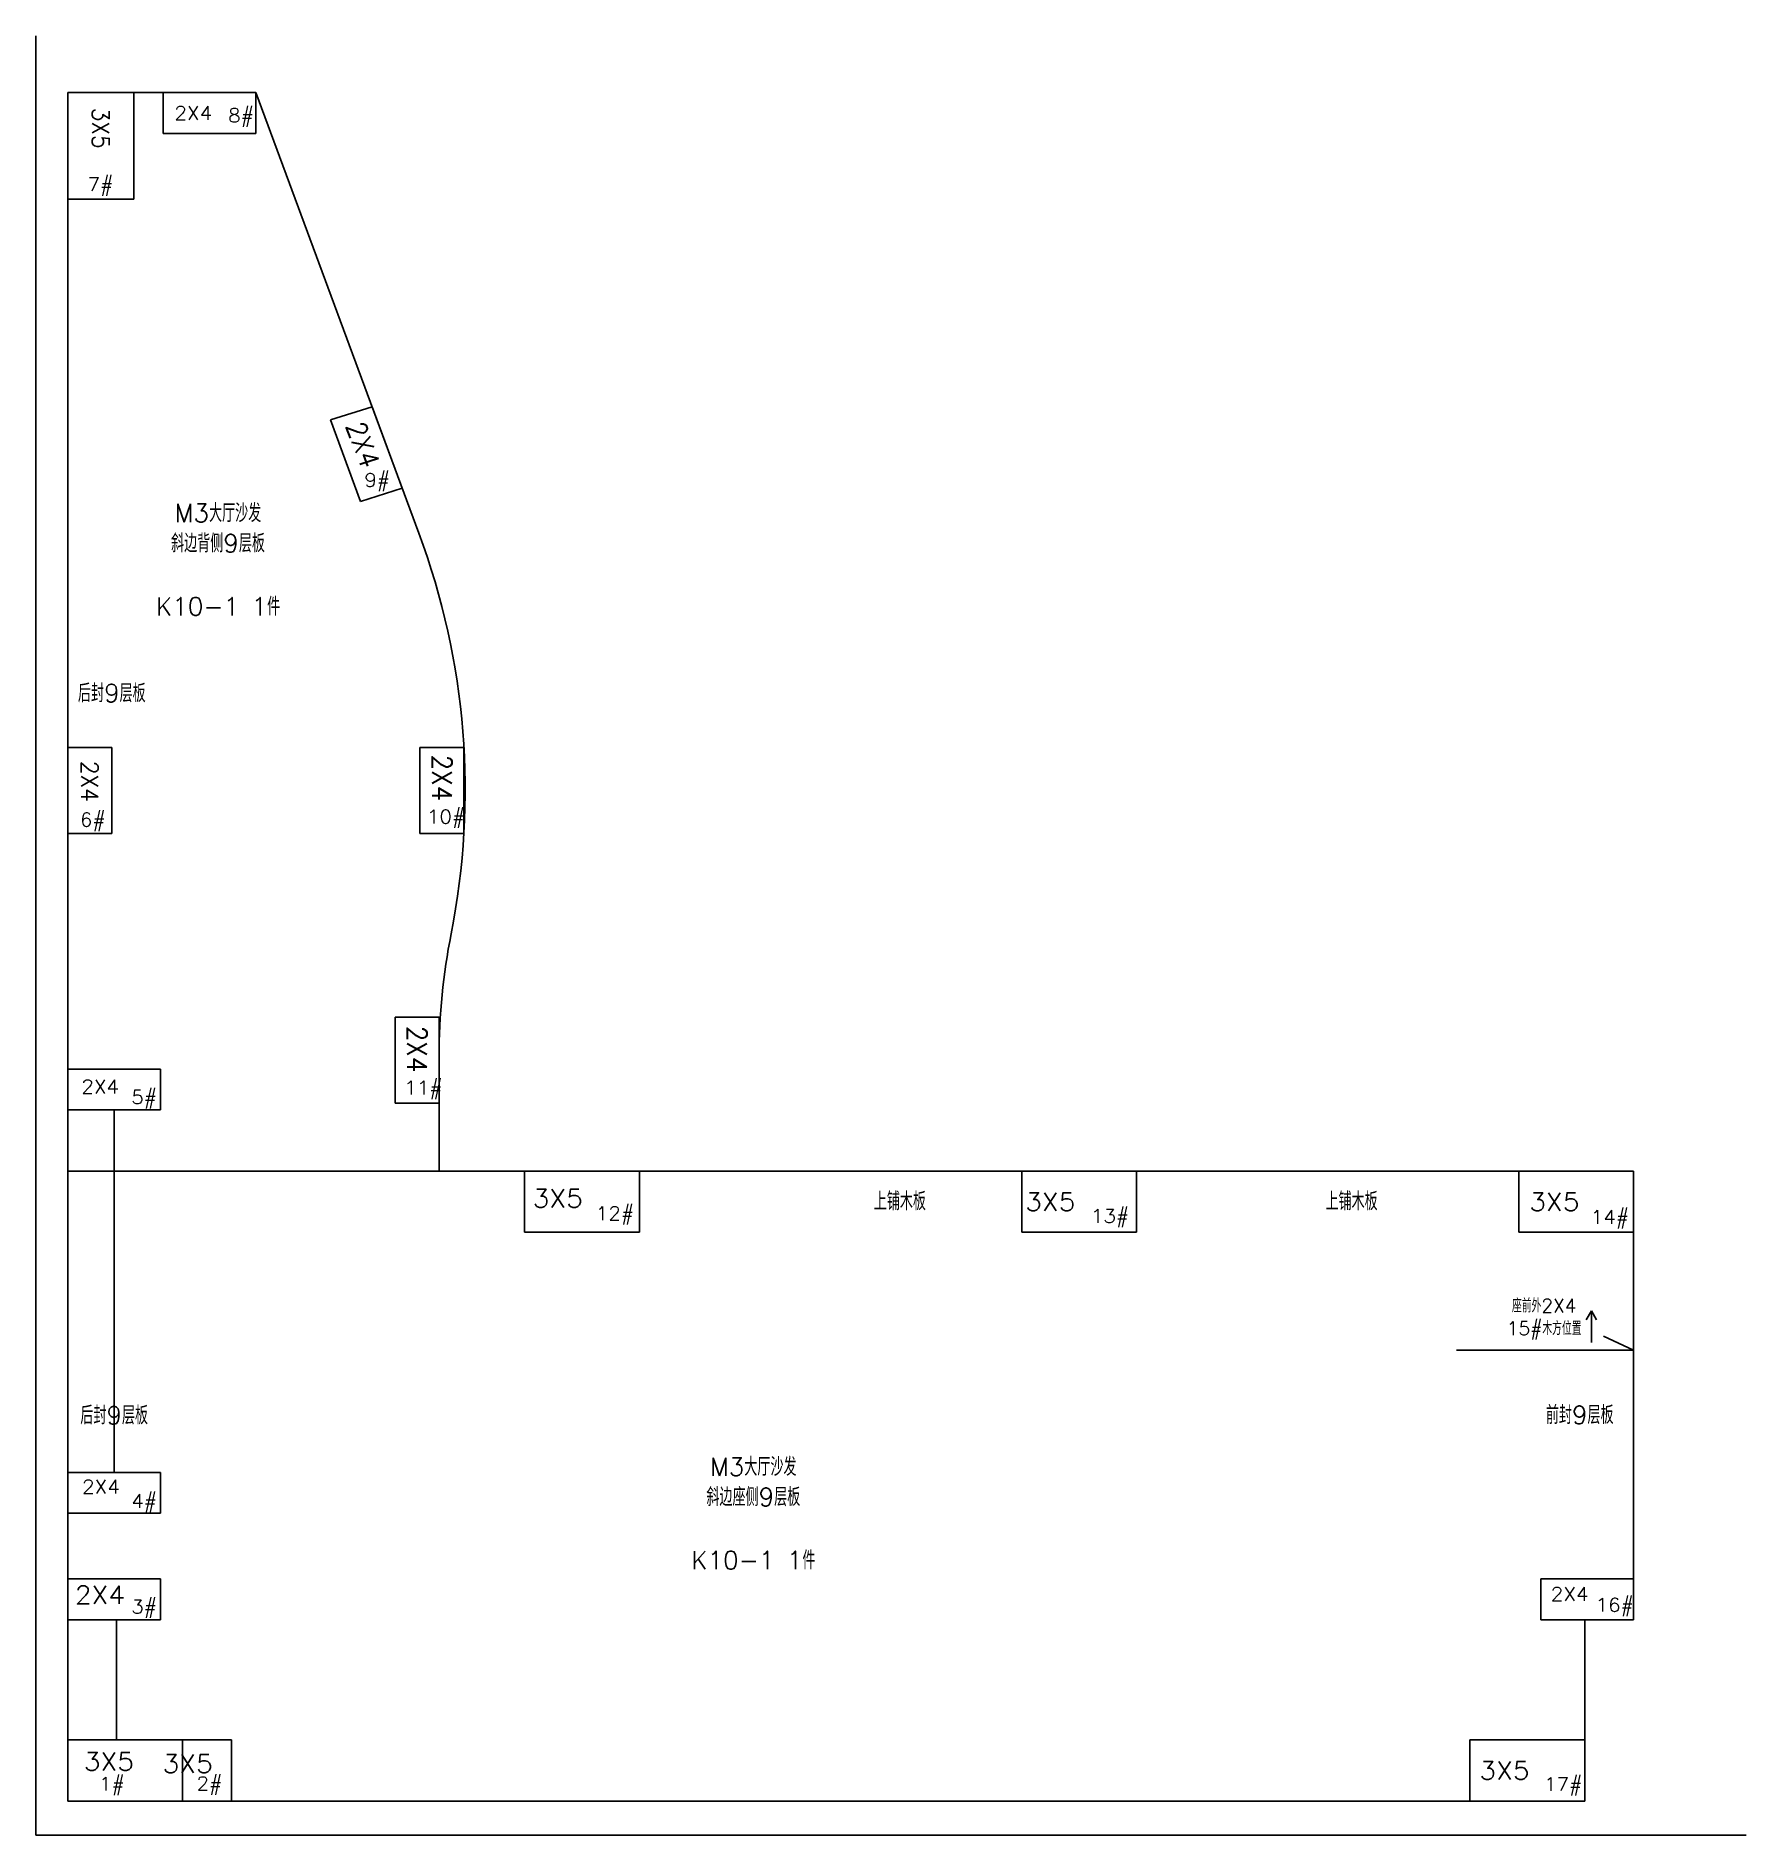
# Model space of a CAD drawing. Header units: millimetres. Extents: x 1725838 to 1745173, y -304752 to -289676.
# Drawn here: x 1738088 to 1738842, y -291542 to -290748 of the extents above; entities that cross this region are included whole.
import ezdxf

# ---------------------------------------------------------------- set-up
doc = ezdxf.new("R2010")
doc.units = ezdxf.units.MM
doc.styles.get("Standard").update_dxf_attribs({"font": 'simplex.shx', "bigfont": 'gbcbig.shx'})

msp = doc.modelspace()

# ---------------------------------------------------------------- texts
at = {"color": 1, "width": 0.927604}
for s, height, p in [('3X5', 7.546, (1738112.43, -290779.5)), ('2X4', 7.546, (1738107.58, -291067.76)), ('2X4', 8.624, (1738262.47, -291064.97)), ('2X4', 8.624, (1738251.5, -291184.69))]:
    msp.add_text(s, height=height, rotation=270, dxfattribs=at).set_placement(p)
at = {"color": 1, "width": 1.078047}
for s, height, p in [('2X4', 6, (1738148.73, -290784.81)), ('8#', 6, (1738172.44, -290785.84)), ('7#', 6, (1738110.39, -290816.29)), ('9#', 6, (1738232.5, -290946.76)), ('10#', 6, (1738260.1, -291095.35)), ('6#', 6, (1738107.01, -291096.69)), ('2X4', 6, (1738107.63, -291214.47)), ('5#', 6, (1738129.66, -291219.14)), ('11#', 6, (1738250.13, -291214.99)), ('3X5', 8, (1738306.85, -291264.82)), ('3X5', 8, (1738524.19, -291266.31)), ('3X5', 8, (1738746.64, -291266.31)), ('12#', 6, (1738334.64, -291270.38)), ('13#', 6, (1738553.11, -291271.59)), ('14#', 6, (1738773.72, -291272.07)), ('2X4', 6, (1738107.97, -291391.12)), ('4#', 6, (1738129.66, -291397.37)), ('2X4', 8, (1738104.8, -291439.82)), ('3#', 6, (1738129.66, -291443.97)), ('2X4', 6, (1738756.11, -291438.42)), ('16#', 6, (1738775.82, -291443.22)), ('3X5', 8, (1738108.74, -291513.34)), ('3X5', 8, (1738143.52, -291514.33)), ('1#', 6, (1738115.42, -291522.21)), ('2#', 6, (1738158.48, -291522.06)), ('3X5', 8, (1738724.62, -291517.31)), ('17#', 6, (1738753.11, -291522.36))]:
    msp.add_text(s, height=height, dxfattribs=at).set_placement(p)
at = {"color": 1, "oblique": 2.64481, "width": 0.943458}
msp.add_text('2X4', height=8.552, rotation=290.30478, dxfattribs=at).set_placement((1738224.22, -290919.74))
at = {"color": 1, "attachment_point": 5}
for s, insert, char_height in [('\\A1;M3大厅沙发\\P斜边背侧9层板', (1738167.98, -290965.06), 8), ('\\A1;K10-1 1件', (1738167.98, -290999.59), 8), ('\\A1;后封9层板', (1738121.09, -291037.88), 8), ('\\A1;上铺木板', (1738468.88, -291262.09), 8), ('\\A1;上铺木板', (1738668.22, -291262.09), 8), ('\\A1;座前外2X4\\P15#木方位置', (1738753.19, -291314.16), 6), ('\\A1;后封9层板', (1738122.14, -291356.59), 8), ('\\A1;前封9层板', (1738768.89, -291356.44), 8), ('\\A1;M3大厅沙发\\P斜边座侧9层板', (1738404.2, -291385.98), 8), ('\\A1;K10-1 1件', (1738404.2, -291420.51), 8)]:
    msp.add_mtext(s, dxfattribs=dict(at, insert=insert, char_height=char_height))

# ---------------------------------------------------------------- linework, layer by layer
at = {"color": 7, "lineweight": -3}
for p, q in [((1738087.64, -290747.81), (1738087.64, -291541.81)), ((1738101.65, -290772.81), (1738101.65, -291526.81)), ((1738101.65, -290772.81), (1738184.66, -290772.81)), ((1738265.52, -291198.25), (1738265.52, -291248.81)), ((1738101.65, -291248.81), (1738792.68, -291248.81)), ((1738792.68, -291248.81), (1738792.68, -291446.81)), ((1738771.12, -291446.81), (1738792.68, -291446.81)), ((1738771.12, -291446.81), (1738771.12, -291526.81)), ((1738101.65, -291526.81), (1738771.12, -291526.81)), ((1738087.64, -291541.81), (1738842.27, -291541.81))]:
    msp.add_line(p, q, dxfattribs=at)
at = {"color": 1}
for p, q in [((1738130.76, -290819.81), (1738130.76, -290772.81)), ((1738143.7, -290772.81), (1738143.7, -290790.81)), ((1738184.66, -290790.81), (1738184.66, -290772.81)), ((1738143.7, -290790.81), (1738184.66, -290790.81)), ((1738101.65, -290819.81), (1738130.76, -290819.81)), ((1738235.95, -290911.43), (1738217.6, -290917.28)), ((1738249.25, -290947.38), (1738235.95, -290911.43)), ((1738217.6, -290917.28), (1738230.9, -290953.22)), ((1738230.9, -290953.22), (1738249.25, -290947.38)), ((1738121.06, -291061.86), (1738101.65, -291061.86)), ((1738121.06, -291099.86), (1738121.06, -291061.86)), ((1738276.48, -291061.86), (1738257.08, -291061.86)), ((1738257.08, -291061.86), (1738257.08, -291099.86)), ((1738276.48, -291099.86), (1738276.48, -291061.86)), ((1738101.65, -291099.86), (1738121.06, -291099.86)), ((1738257.08, -291099.86), (1738276.48, -291099.86)), ((1738265.52, -291180.81), (1738246.11, -291180.81)), ((1738246.11, -291180.81), (1738246.11, -291218.81)), ((1738265.52, -291218.81), (1738265.52, -291180.81)), ((1738142.62, -291203.81), (1738101.65, -291203.81)), ((1738142.62, -291221.81), (1738142.62, -291203.81)), ((1738101.65, -291221.81), (1738122.14, -291221.81)), ((1738122.14, -291221.81), (1738122.14, -291381.81)), ((1738122.14, -291221.81), (1738142.62, -291221.81)), ((1738246.11, -291218.81), (1738265.52, -291218.81)), ((1738303.25, -291248.81), (1738303.25, -291275.81)), ((1738353.92, -291275.81), (1738353.92, -291248.81)), ((1738522.63, -291248.81), (1738522.63, -291275.81)), ((1738573.3, -291275.81), (1738573.3, -291248.81)), ((1738742.01, -291248.81), (1738742.01, -291275.81)), ((1738303.25, -291275.81), (1738353.92, -291275.81)), ((1738522.63, -291275.81), (1738573.3, -291275.81)), ((1738742.01, -291275.81), (1738792.68, -291275.81)), ((1738774.01, -291310.47), (1738771.79, -291314.47)), ((1738774.01, -291324.41), (1738774.01, -291310.47)), ((1738774.01, -291310.47), (1738776.22, -291314.47)), ((1738792.68, -291327.81), (1738779.37, -291321.71)), ((1738792.68, -291327.81), (1738714.55, -291327.81)), ((1738101.65, -291381.81), (1738122.14, -291381.81)), ((1738142.62, -291381.81), (1738122.14, -291381.81)), ((1738142.62, -291399.81), (1738142.62, -291381.81)), ((1738101.65, -291399.81), (1738142.62, -291399.81)), ((1738101.65, -291428.81), (1738142.62, -291428.81)), ((1738142.62, -291428.81), (1738142.62, -291446.81)), ((1738751.71, -291428.81), (1738751.71, -291446.81)), ((1738792.68, -291428.81), (1738751.71, -291428.81)), ((1738123.21, -291446.81), (1738101.65, -291446.81)), ((1738142.62, -291446.81), (1738123.21, -291446.81)), ((1738123.21, -291446.81), (1738123.21, -291499.81)), ((1738751.71, -291446.81), (1738771.12, -291446.81)), ((1738101.65, -291499.81), (1738152.32, -291499.81)), ((1738123.21, -291499.81), (1738173.88, -291499.81)), ((1738152.32, -291499.81), (1738152.32, -291526.81)), ((1738173.88, -291499.81), (1738173.88, -291526.81)), ((1738720.45, -291499.81), (1738720.45, -291526.81)), ((1738771.12, -291499.81), (1738720.45, -291499.81))]:
    msp.add_line(p, q, dxfattribs=at)
msp.add_line((1738184.66, -290772.81), (1738256.6, -290967.24))
at = {"lineweight": -3}
for centre, major_axis, end_param in [((1737899.72, -291080.86), (-377.32, 0), 3.472214), ((1738588.93, -291198.25), (323.41, 0), 3.141593)]:
    msp.add_ellipse(centre, major_axis=major_axis, ratio=0.927604, start_param=2.959999, end_param=end_param, dxfattribs=at)

msp.set_redraw_order([(e.dxf.handle, doc.entitydb.next_handle()) for e in msp.query("TEXT MTEXT ATTDEF DIMENSION ARC_DIMENSION")])  # texts and dimensions are drawn at this point

doc.saveas('drawing.dxf')
